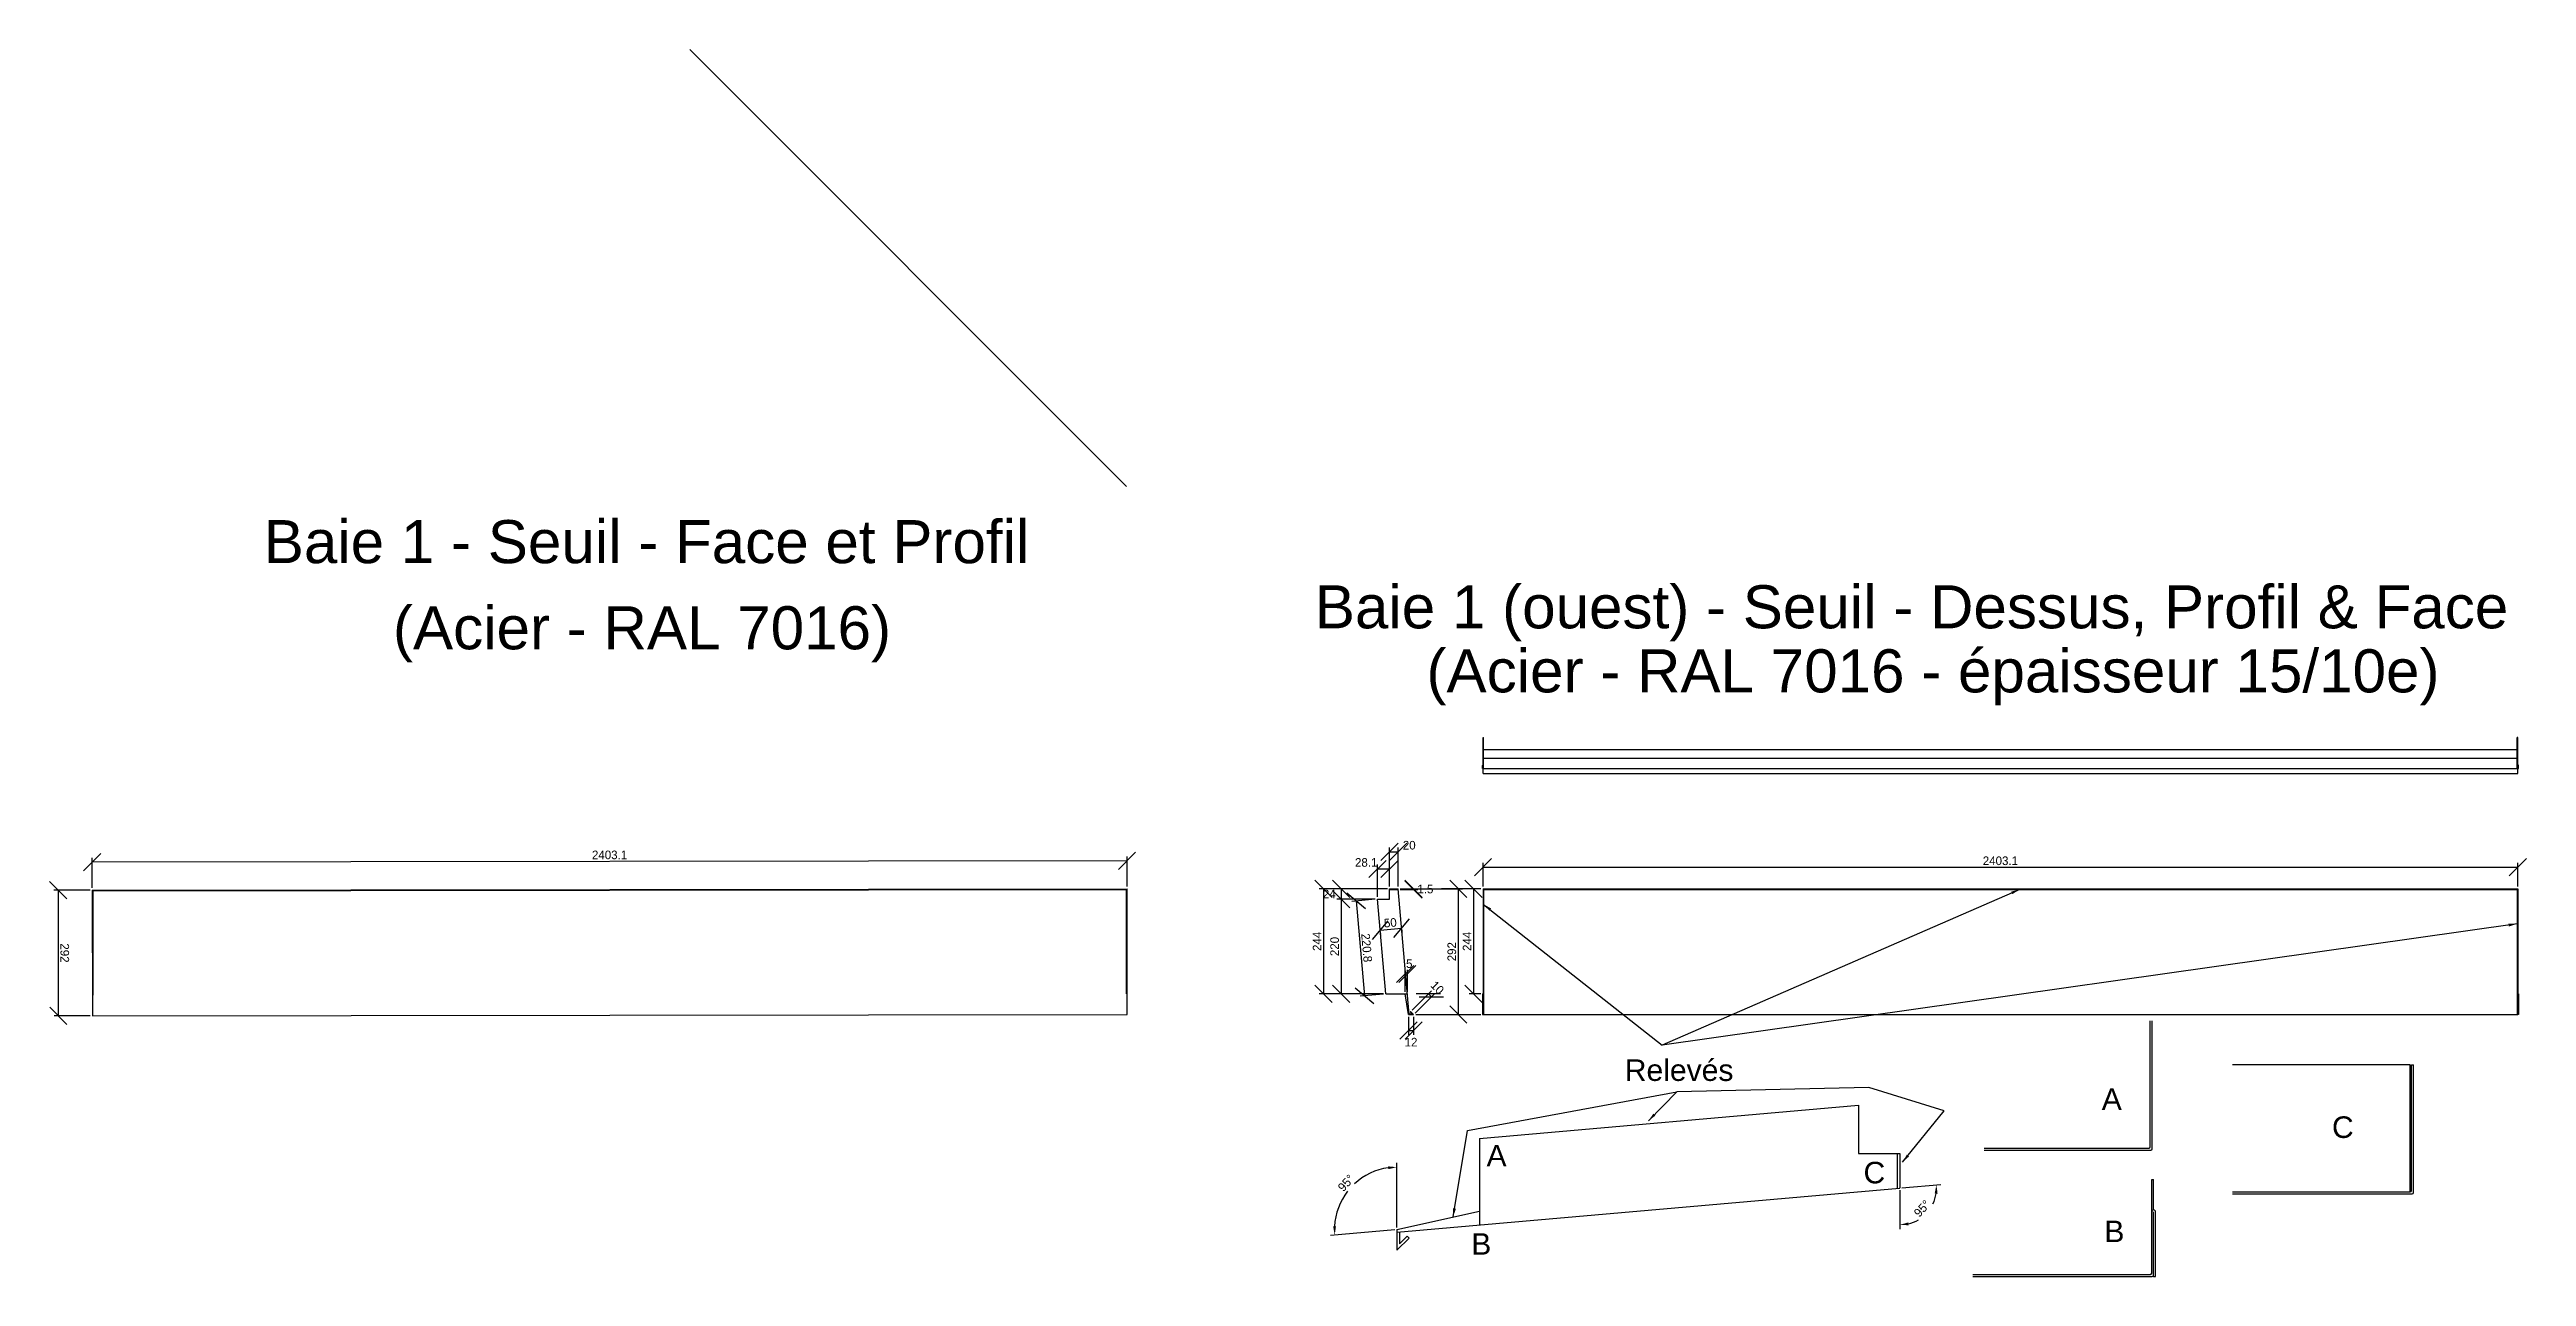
# Model space of a CAD drawing. Header units: millimetres. Extents: x -676 to 20580, y -6551 to 5193.
# Drawn here: x -98 to 5654, y 2344 to 5193 of the extents above; entities that cross this region are included whole.
import ezdxf

# ---------------------------------------------------------------- set-up
doc = ezdxf.new("R2010")
doc.units = ezdxf.units.MM
doc.layers.get('0').update_dxf_attribs({"lineweight": 25, "true_color": 0xffffff})
doc.layers.get('Defpoints').update_dxf_attribs({"true_color": 0xffffff})
for name, color, linetype, lineweight, true_color in [('0 ... Seuil', 178, 'Continuous', 25, 0x000000), ('0 ... Seuil ... Rectangle', 5, 'Continuous', 25, 0x0000ff), ('0 ... Seuil ... Rectangle ... Cotes Angles', 4, 'Continuous', 25, 0x00ffff)]:
    doc.layers.add(name, color=color, linetype=linetype, lineweight=lineweight, true_color=true_color)
doc.styles.add('QCADDimTextStyle', font='txt')
doc.styles.add('textstyle27', font='')
doc.styles.add('textstyle28', font='')
doc.styles.add('textstyle29', font='')
doc.styles.add('textstyle30', font='')
doc.styles.add('textstyle31', font='')
doc.styles.add('textstyle32', font='')
doc.styles.add('textstyle33', font='')
doc.styles.add('textstyle34', font='')
doc.styles.add('textstyle35', font='')
doc.styles.add('textstyle36', font='')
doc.styles.add('textstyle37', font='')
doc.styles.get('textstyle27').set_extended_font_data('Liberation Sans')
doc.styles.get('textstyle28').set_extended_font_data('Liberation Sans')
doc.styles.get('textstyle29').set_extended_font_data('Liberation Sans')
doc.styles.get('textstyle30').set_extended_font_data('Liberation Sans')
doc.styles.get('textstyle31').set_extended_font_data('Liberation Sans')
doc.styles.get('textstyle32').set_extended_font_data('Liberation Sans')
doc.styles.get('textstyle33').set_extended_font_data('Liberation Sans')
doc.styles.get('textstyle34').set_extended_font_data('Liberation Sans')
doc.styles.get('textstyle35').set_extended_font_data('Liberation Sans')
doc.styles.get('textstyle36').set_extended_font_data('Liberation Sans')
doc.styles.get('textstyle37').set_extended_font_data('Liberation Sans')
doc.dimstyles.new('QCADDimStyle', dxfattribs={"dimtxt": 20, "dimasz": 20, "dimexe": 10, "dimexo": 5, "dimgap": 5, "dimtad": 1, "dimtoh": 1, "dimdec": 4, "dimzin": 0, "dimdsep": 46, "dimtxsty": 'QCADDimTextStyle', "dimcen": 0.09, "dimadec": 0, "dimazin": 0, "dimtfac": 1, "dimtdec": 4, "dimtofl": 0, "dimtmove": 0, "dimatfit": 3, "dimfxl": 1, "dimtolj": 1, "dimtzin": 0, "dimarcsym": 0})

msp = doc.modelspace()

# ---------------------------------------------------------------- texts
at = {"layer": '0 ... Seuil', "char_height": 100, "attachment_point": 1}
for s, insert, style in [('Baie 1 - Seuil - Face et Profil', (400, 4100), 'textstyle27'), ('(Acier - RAL 7016)', (700, 3900), 'textstyle28')]:
    msp.add_mtext(s, dxfattribs=dict(at, insert=insert, style=style))
at = {"layer": '0 ... Seuil ... Rectangle ... Cotes Angles', "attachment_point": 1}
for s, insert, char_height, style in [('Baie 1 (ouest) - Seuil - Dessus, Profil & Face\\P', (2840.78, 3948.72), 100, 'textstyle37'), ('(Acier - RAL 7016 - épaisseur 15/10e)', (3100, 3800), 100, 'textstyle29'), ('Relevés', (3560.49, 2847.8), 50, 'textstyle30'), ('A', (4668.09, 2780.54), 50, 'textstyle36'), ('C', (5202.79, 2715.48), 50, 'textstyle35'), ('A', (3239.51, 2649.33), 50, 'textstyle31'), ('C', (4114.88, 2610), 50, 'textstyle34'), ('B', (4674.19, 2473.54), 50, 'textstyle33'), ('B', (3203.94, 2444.33), 50, 'textstyle32')]:
    msp.add_mtext(s, dxfattribs=dict(at, insert=insert, char_height=char_height, style=style))

# ---------------------------------------------------------------- blocks, each defined once
blk = doc.blocks.new('*D94')
at = {"layer": '0 ... Seuil ... Rectangle ... Cotes Angles', "color": 0, "lineweight": -2}
for p, q in [((21.5, 3326.1), (-18.5, 3286)), ((1.6, 3246), (1.5, 3316)), ((2404.6, 3309), (1.5, 3306)), ((2384.6, 3288.9), (2424.6, 3329)), ((2404.7, 3248.9), (2404.6, 3319))]:
    blk.add_line(p, q, dxfattribs=at)
at = {"layer": 'Defpoints', "color": 0}
for p in [(1.5, 3306), (1.6, 3241), (2404.7, 3243.9)]:
    blk.add_point(p, dxfattribs=at)
at = {"layer": '0 ... Seuil ... Rectangle ... Cotes Angles', "color": 0, "insert": (1203, 3322.5), "char_height": 20, "attachment_point": 5, "rotation": 0.06969, "style": 'QCADDimTextStyle'}
blk.add_mtext('\\A1;2403.1', dxfattribs=at)
blk = doc.blocks.new('*D95')
at = {"layer": '0 ... Seuil ... Rectangle ... Cotes Angles', "color": 0, "lineweight": -2}
for p, q in [((-57.5, 3220.9), (-97.5, 3260.9)), ((-3.4, 3241), (-87.5, 3240.9)), ((-77.5, 3240.9), (-77.1, 2948.9)), ((-97.2, 2968.9), (-57.1, 2928.9)), ((-3.1, 2949), (-87.1, 2948.9))]:
    blk.add_line(p, q, dxfattribs=at)
at = {"layer": 'Defpoints', "color": 0}
for p in [(1.6, 3241), (-77.1, 2948.9), (1.9, 2949)]:
    blk.add_point(p, dxfattribs=at)
at = {"layer": '0 ... Seuil ... Rectangle ... Cotes Angles', "color": 0, "insert": (-62.3, 3094.9), "char_height": 20, "attachment_point": 5, "rotation": 270.06969, "style": 'QCADDimTextStyle'}
blk.add_mtext('\\A1;292', dxfattribs=at)
blk = doc.blocks.new('*D96')
at = {"layer": '0 ... Seuil ... Rectangle ... Cotes Angles', "color": 0, "lineweight": -2}
for p, q in [((2958.2, 3197.4), (2914.9, 3233.8)), ((2981.1, 3219.5), (2926.6, 3214.7)), ((2936.6, 3215.6), (2955.8, 2995.6)), ((2934.2, 3013.8), (2977.5, 2977.4)), ((3000.4, 2999.5), (2945.9, 2994.7))]:
    blk.add_line(p, q, dxfattribs=at)
at = {"layer": 'Defpoints', "color": 0}
for p in [(2986.1, 3219.9), (2955.8, 2995.6), (3005.4, 2999.9)]:
    blk.add_point(p, dxfattribs=at)
at = {"layer": '0 ... Seuil ... Rectangle ... Cotes Angles', "color": 0, "insert": (2961.1, 3106.9), "char_height": 20, "attachment_point": 5, "rotation": 275, "style": 'QCADDimTextStyle'}
blk.add_mtext('\\A1;220.8', dxfattribs=at)
blk = doc.blocks.new('*D97')
at = {"layer": '0 ... Seuil ... Rectangle ... Cotes Angles', "color": 0, "lineweight": -2}
for p, q in [((2921.8, 3223.9), (2881.8, 3263.9)), ((2881.8, 3239.9), (2921.8, 3199.9)), ((3009.2, 3243.9), (2891.8, 3243.9)), ((2901.8, 3243.9), (2901.8, 3219.9)), ((2981.1, 3219.9), (2891.8, 3219.9))]:
    blk.add_line(p, q, dxfattribs=at)
at = {"layer": 'Defpoints', "color": 0}
for p in [(3014.2, 3243.9), (2901.8, 3219.9), (2986.1, 3219.9)]:
    blk.add_point(p, dxfattribs=at)
at = {"layer": '0 ... Seuil ... Rectangle ... Cotes Angles', "color": 0, "insert": (2874.3, 3231.9), "char_height": 20, "attachment_point": 5, "style": 'QCADDimTextStyle'}
blk.add_mtext('\\A1;24', dxfattribs=at)
blk = doc.blocks.new('*D98')
at = {"layer": '0 ... Seuil ... Rectangle ... Cotes Angles', "color": 0, "lineweight": -2}
for p, q in [((2921.8, 3199.9), (2881.8, 3239.9)), ((2981.1, 3219.9), (2891.8, 3219.9)), ((2901.8, 3219.9), (2901.8, 2999.9)), ((2881.8, 3019.9), (2921.8, 2979.9)), ((3000.4, 2999.9), (2891.8, 2999.9))]:
    blk.add_line(p, q, dxfattribs=at)
at = {"layer": 'Defpoints', "color": 0}
for p in [(2986.1, 3219.9), (2901.8, 2999.9), (3005.4, 2999.9)]:
    blk.add_point(p, dxfattribs=at)
at = {"layer": '0 ... Seuil ... Rectangle ... Cotes Angles', "color": 0, "insert": (2886.8, 3109.9), "char_height": 20, "attachment_point": 5, "rotation": 90, "style": 'QCADDimTextStyle'}
blk.add_mtext('\\A1;220', dxfattribs=at)
blk = doc.blocks.new('*D99')
at = {"layer": '0 ... Seuil ... Rectangle ... Cotes Angles', "color": 0, "lineweight": -2}
for p, q in [((3039.2, 3243.9), (3080, 3243.9)), ((3039.3, 3242.4), (3080, 3242.4)), ((3050, 3263.9), (3090, 3223.9)), ((3090, 3222.4), (3050, 3262.4))]:
    blk.add_line(p, q, dxfattribs=at)
at = {"layer": 'Defpoints', "color": 0}
for p in [(3034.2, 3243.9), (3034.3, 3242.4), (3070, 3242.4)]:
    blk.add_point(p, dxfattribs=at)
at = {"layer": '0 ... Seuil ... Rectangle ... Cotes Angles', "color": 0, "insert": (3097.5, 3243.2), "char_height": 20, "attachment_point": 5, "style": 'QCADDimTextStyle'}
blk.add_mtext('\\A1;1.5', dxfattribs=at)
blk = doc.blocks.new('*D100')
at = {"layer": '0 ... Seuil ... Rectangle ... Cotes Angles', "color": 0, "lineweight": -2}
for p, q in [((3010.6, 3169.5), (2974.2, 3126.2)), ((3024, 3130.6), (3060.4, 3173.9)), ((2992.4, 3147.9), (3042.2, 3152.2)), ((2992.8, 3143.4), (2993.3, 3137.9)), ((3042.6, 3147.8), (3043.1, 3142.3))]:
    blk.add_line(p, q, dxfattribs=at)
at = {"layer": 'Defpoints', "color": 0}
for p in [(2992.4, 3148.4), (3042.2, 3152.8), (3042.2, 3152.2)]:
    blk.add_point(p, dxfattribs=at)
at = {"layer": '0 ... Seuil ... Rectangle ... Cotes Angles', "color": 0, "insert": (3016, 3165), "char_height": 20, "attachment_point": 5, "rotation": 5, "style": 'QCADDimTextStyle'}
blk.add_mtext('\\A1;50', dxfattribs=at)
blk = doc.blocks.new('*D101')
at = {"layer": '0 ... Seuil ... Rectangle ... Cotes Angles', "color": 0, "lineweight": -2}
for p, q in [((3039.2, 3243.9), (3183.9, 3243.9)), ((3193.9, 3223.9), (3153.9, 3263.9)), ((3173.9, 3243.9), (3173.9, 2951.9)), ((3075.2, 2951.9), (3183.9, 2951.9)), ((3153.9, 2971.9), (3193.9, 2931.9))]:
    blk.add_line(p, q, dxfattribs=at)
at = {"layer": 'Defpoints', "color": 0}
for p in [(3034.2, 3243.9), (3070.2, 2951.9), (3173.9, 2951.9)]:
    blk.add_point(p, dxfattribs=at)
at = {"layer": '0 ... Seuil ... Rectangle ... Cotes Angles', "color": 0, "insert": (3158.9, 3097.9), "char_height": 20, "attachment_point": 5, "rotation": 90, "style": 'QCADDimTextStyle'}
blk.add_mtext('\\A1;292', dxfattribs=at)
blk = doc.blocks.new('*D102')
at = {"layer": '0 ... Seuil ... Rectangle ... Cotes Angles', "color": 0, "lineweight": -2}
for p, q in [((3066.7, 2962.5), (3111.6, 3007.4)), ((3073.8, 2955.5), (3118.7, 3000.4)), ((3132.9, 3000.4), (3076.3, 3000.4)), ((3083.4, 2993.3), (3139.9, 2993.3)), ((3104.6, 3000.4), (3111.6, 2993.3))]:
    blk.add_line(p, q, dxfattribs=at)
at = {"layer": 'Defpoints', "color": 0}
for p in [(3111.6, 2993.3), (3063.2, 2959), (3070.2, 2951.9)]:
    blk.add_point(p, dxfattribs=at)
at = {"layer": '0 ... Seuil ... Rectangle ... Cotes Angles', "color": 0, "insert": (3125.2, 3014.5), "char_height": 20, "attachment_point": 5, "rotation": 315, "style": 'QCADDimTextStyle'}
blk.add_mtext('\\A1;10', dxfattribs=at)
blk = doc.blocks.new('*D103')
at = {"layer": '0 ... Seuil ... Rectangle ... Cotes Angles', "color": 0, "lineweight": -2}
for p, q in [((3078.2, 2935.1), (3038.2, 2895.1)), ((3050.2, 2895.1), (3090.2, 2935.1)), ((3058.2, 2946.9), (3058.2, 2905.1)), ((3070.2, 2946.9), (3070.2, 2905.1)), ((3058.2, 2915.1), (3070.2, 2915.1))]:
    blk.add_line(p, q, dxfattribs=at)
at = {"layer": 'Defpoints', "color": 0}
for p in [(3058.2, 2951.9), (3070.2, 2951.9), (3070.2, 2915.1)]:
    blk.add_point(p, dxfattribs=at)
at = {"layer": '0 ... Seuil ... Rectangle ... Cotes Angles', "color": 0, "insert": (3064.1, 2887.8), "char_height": 20, "attachment_point": 5, "style": 'QCADDimTextStyle'}
blk.add_mtext('\\A1;12', dxfattribs=at)
blk = doc.blocks.new('*D104')
at = {"layer": '0 ... Seuil ... Rectangle ... Cotes Angles', "color": 0, "lineweight": -2}
for p, q in [((3229.2, 3223.9), (3189.2, 3263.9)), ((3226.3, 3243.9), (3199.2, 3243.9)), ((3209.2, 3243.9), (3209.2, 2999.9)), ((3189.2, 3019.9), (3229.2, 2979.9)), ((3226.3, 2999.9), (3199.2, 2999.9))]:
    blk.add_line(p, q, dxfattribs=at)
at = {"layer": 'Defpoints', "color": 0}
for p in [(3231.3, 3243.9), (3209.2, 2999.9), (3231.3, 2999.9)]:
    blk.add_point(p, dxfattribs=at)
at = {"layer": '0 ... Seuil ... Rectangle ... Cotes Angles', "color": 0, "insert": (3194.2, 3121.9), "char_height": 20, "attachment_point": 5, "rotation": 90, "style": 'QCADDimTextStyle'}
blk.add_mtext('\\A1;244', dxfattribs=at)
blk = doc.blocks.new('*D105')
at = {"layer": '0 ... Seuil ... Rectangle ... Cotes Angles', "color": 0, "lineweight": -2}
for p, q in [((3251.3, 3313.9), (3211.3, 3273.9)), ((3231.3, 3248.9), (3231.3, 3303.9)), ((3231.3, 3293.9), (5634.4, 3293.9)), ((5614.4, 3273.9), (5654.4, 3313.9)), ((5634.4, 3248.9), (5634.4, 3303.9))]:
    blk.add_line(p, q, dxfattribs=at)
at = {"layer": 'Defpoints', "color": 0}
for p in [(5634.4, 3293.9), (3231.3, 3243.9), (5634.4, 3243.9)]:
    blk.add_point(p, dxfattribs=at)
at = {"layer": '0 ... Seuil ... Rectangle ... Cotes Angles', "color": 0, "insert": (4432.8, 3308.9), "char_height": 20, "attachment_point": 5, "style": 'QCADDimTextStyle'}
blk.add_mtext('\\A1;2403.1', dxfattribs=at)
blk = doc.blocks.new('*D106')
at = {"layer": '0 ... Seuil ... Rectangle ... Cotes Angles', "color": 0, "lineweight": -2}
for p, q in [((2881, 3223.9), (2841, 3263.9)), ((3009.2, 3243.9), (2851, 3243.9)), ((2861, 3243.9), (2861, 2999.9)), ((2841, 3019.9), (2881, 2979.9)), ((3000.4, 2999.9), (2851, 2999.9))]:
    blk.add_line(p, q, dxfattribs=at)
at = {"layer": 'Defpoints', "color": 0}
for p in [(3014.2, 3243.9), (2861, 2999.9), (3005.4, 2999.9)]:
    blk.add_point(p, dxfattribs=at)
at = {"layer": '0 ... Seuil ... Rectangle ... Cotes Angles', "color": 0, "insert": (2846, 3121.9), "char_height": 20, "attachment_point": 5, "rotation": 90, "style": 'QCADDimTextStyle'}
blk.add_mtext('\\A1;244', dxfattribs=at)
blk = doc.blocks.new('*D107')
at = {"layer": '0 ... Seuil ... Rectangle ... Cotes Angles', "color": 0, "lineweight": -2}
for p, q in [((3031.2, 2457.8), (3031.2, 2607.6)), ((3026.2, 2452.4), (2877, 2439.3))]:
    blk.add_line(p, q, dxfattribs=at)
for start, end in [(97.92113, 132.85173), (142.14827, 177.07887)]:
    blk.add_arc((3031.2, 2452.8), 144.8, start, end, dxfattribs=at)
at = {"layer": '0 ... Seuil ... Rectangle ... Cotes Angles', "color": 0}
for points in [[(3011.4, 2592.9), (3011, 2599.5), (3031.2, 2597.6)], [(2883.2, 2460.1), (2889.9, 2460.3), (2886.9, 2440.2)]]:
    blk.add_solid(points, dxfattribs=at)
at = {"layer": 'Defpoints', "color": 0}
for p in [(2955.2, 2576), (3031.2, 2452.8), (3031.2, 2452.8), (3223.2, 2469.6), (3031.2, 2404.8)]:
    blk.add_point(p, dxfattribs=at)
at = {"layer": '0 ... Seuil ... Rectangle ... Cotes Angles', "color": 0, "insert": (2913.4, 2560.8), "char_height": 20, "attachment_point": 5, "rotation": 47.5, "style": 'QCADDimTextStyle'}
blk.add_mtext('\\A1;95%%d', dxfattribs=at)
blk = doc.blocks.new('*D108')
at = {"layer": '0 ... Seuil ... Rectangle ... Cotes Angles', "color": 0, "lineweight": -2}
for p, q in [((4199.2, 2544), (4199.2, 2453.6)), ((4204.1, 2549.4), (4294.1, 2557.3))]:
    blk.add_line(p, q, dxfattribs=at)
for start, end in [(334.53524, 351.54078), (283.45922, 300.46476)]:
    blk.add_arc((4199.2, 2549), 85.3, start, end, dxfattribs=at)
at = {"layer": '0 ... Seuil ... Rectangle ... Cotes Angles', "color": 0}
for points in [[(4286.9, 2536.3), (4280.2, 2536.5), (4284.2, 2556.4)], [(4218.6, 2469.3), (4219.4, 2462.7), (4199.2, 2463.6)]]:
    blk.add_solid(points, dxfattribs=at)
at = {"layer": 'Defpoints', "color": 0}
for p in [(4199.2, 2629), (4198.3, 2548.9), (4199.2, 2549.9), (4244, 2476.4), (3037.2, 2447.3)]:
    blk.add_point(p, dxfattribs=at)
at = {"layer": '0 ... Seuil ... Rectangle ... Cotes Angles', "color": 0, "insert": (4251, 2501.5), "char_height": 20, "attachment_point": 5, "rotation": 47.5, "style": 'QCADDimTextStyle'}
blk.add_mtext('\\A1;95%%d', dxfattribs=at)
blk = doc.blocks.new('*D109')
at = {"layer": '0 ... Seuil ... Rectangle ... Cotes Angles', "color": 0, "lineweight": -2}
for p, q in [((3030.5, 3026.1), (3070.5, 3066.1)), ((3075.6, 3066.1), (3035.6, 3026.1)), ((3050.5, 3004.9), (3050.5, 3056.1)), ((3055.6, 3004.9), (3055.6, 3056.1))]:
    blk.add_line(p, q, dxfattribs=at)
at = {"layer": 'Defpoints', "color": 0}
for p in [(3050.5, 2999.9), (3055.6, 3046.1), (3055.6, 2999.9)]:
    blk.add_point(p, dxfattribs=at)
at = {"layer": '0 ... Seuil ... Rectangle ... Cotes Angles', "color": 0, "insert": (3060, 3070), "char_height": 20, "attachment_point": 5, "style": 'QCADDimTextStyle'}
blk.add_mtext('\\A1;5', dxfattribs=at)
blk = doc.blocks.new('*D110')
at = {"layer": '0 ... Seuil ... Rectangle ... Cotes Angles', "color": 0, "lineweight": -2}
for p, q in [((3034.2, 3350), (2994.2, 3310)), ((3014.2, 3310), (3054.2, 3350)), ((3014.2, 3248.9), (3014.2, 3340)), ((3034.2, 3248.9), (3034.2, 3340)), ((3014.2, 3330), (3034.2, 3330))]:
    blk.add_line(p, q, dxfattribs=at)
at = {"layer": 'Defpoints', "color": 0}
for p in [(3034.2, 3330), (3014.2, 3243.9), (3034.2, 3243.9)]:
    blk.add_point(p, dxfattribs=at)
at = {"layer": '0 ... Seuil ... Rectangle ... Cotes Angles', "color": 0, "insert": (3060, 3345), "char_height": 20, "attachment_point": 5, "style": 'QCADDimTextStyle'}
blk.add_mtext('\\A1;20', dxfattribs=at)
blk = doc.blocks.new('*D111')
at = {"layer": '0 ... Seuil ... Rectangle ... Cotes Angles', "color": 0, "lineweight": -2}
for p, q in [((3006.1, 3310), (2966.1, 3270)), ((2986.1, 3224.9), (2986.1, 3300)), ((2986.1, 3290), (3014.2, 3290)), ((2994.2, 3270), (3034.2, 3310)), ((3014.2, 3248.9), (3014.2, 3300))]:
    blk.add_line(p, q, dxfattribs=at)
at = {"layer": 'Defpoints', "color": 0}
for p in [(3014.2, 3290), (3014.2, 3243.9), (2986.1, 3219.9)]:
    blk.add_point(p, dxfattribs=at)
at = {"layer": '0 ... Seuil ... Rectangle ... Cotes Angles', "color": 0, "insert": (2960, 3305), "char_height": 20, "attachment_point": 5, "style": 'QCADDimTextStyle'}
blk.add_mtext('\\A1;28.1', dxfattribs=at)

# ---------------------------------------------------------------- dimensions: what is measured, and where the dimension line sits
at = {"layer": '0 ... Seuil ... Rectangle ... Cotes Angles'}
for base, p1, p2, angle, picture, middle, dimtype in [((3034.21, 3330), (3014.21, 3243.92), (3034.21, 3243.92), 0, '*D110', (3060, 3345), 161), ((5634.39, 3293.94), (3231.29, 3243.92), (5634.39, 3243.92), 0, '*D105', (4432.84, 3308.94), 161), ((2860.95, 2999.92), (3014.21, 3243.92), (3005.36, 2999.92), 90, '*D106', (2845.95, 3121.92), 160), ((2901.84, 2999.92), (2986.12, 3219.92), (3005.36, 2999.92), 90, '*D98', (2886.84, 3109.92), 160), ((2955.82, 2995.58), (2986.12, 3219.92), (3005.36, 2999.92), 275, '*D96', (2961.14, 3106.89), 161), ((3173.88, 2951.92), (3034.21, 3243.92), (3070.25, 2951.92), 90, '*D101', (3158.88, 3097.92), 160), ((3209.18, 2999.92), (3231.29, 3243.92), (3231.29, 2999.92), 270, '*D104', (3194.18, 3121.92), 161), ((3042.23, 3152.23), (2992.37, 3148.41), (3042.18, 3152.76), 5, '*D100', (3016.02, 3164.99), 161), ((3055.56, 3046.1), (3050.54, 2999.92), (3055.56, 2999.92), 0, '*D109', (3060, 3070), 161), ((3111.64, 2993.31), (3063.18, 2958.99), (3070.25, 2951.92), 315, '*D102', (3125.21, 3014.54), 161), ((3070.25, 2915.05), (3058.25, 2951.92), (3070.25, 2951.92), 0, '*D103', (3064.13, 2887.8), 161)]:
    dim = msp.add_linear_dim(base=base, p1=p1, p2=p2, angle=angle, dimstyle='QCADDimStyle', override={"dimtxt": 20, "dimasz": 20, "dimexe": 10, "dimexo": 5, "dimgap": 5, "dimdec": 1, "dimzin": 8, "dimtsz": 20, "dimclrd": 0, "dimclre": 0, "dimclrt": 0, "dimadec": 1, "dimazin": 2, "dimtmove": 2}, dxfattribs=at)
    dim.commit()
    dim.dimension.update_dxf_attribs({"geometry": picture, "text_midpoint": middle, "dimtype": dimtype})
for p1, p2, distance, picture, middle in [((2404.66, 3243.92), (1.58, 3240.99), -65.04, '*D94', (1203.02, 3322.5)), ((1.58, 3240.99), (1.93, 2949), -79.06, '*D95', (-62.3, 3094.92))]:
    dim = msp.add_aligned_dim(p1=p1, p2=p2, distance=distance, dimstyle='QCADDimStyle', override={"dimtxt": 20, "dimasz": 20, "dimexe": 10, "dimexo": 5, "dimgap": 5, "dimdec": 1, "dimzin": 8, "dimtsz": 20, "dimclrd": 0, "dimclre": 0, "dimclrt": 0, "dimadec": 1, "dimazin": 2, "dimtmove": 2}, dxfattribs=at)
    dim.commit()
    dim.dimension.update_dxf_attribs({"geometry": picture, "text_midpoint": middle})
dim = msp.add_linear_dim(base=(3014.21, 3290), p1=(2986.12, 3219.92), p2=(3014.21, 3243.92), dimstyle='QCADDimStyle', override={"dimtxt": 20, "dimasz": 20, "dimexe": 10, "dimexo": 5, "dimgap": 5, "dimdec": 1, "dimzin": 8, "dimtsz": 20, "dimclrd": 0, "dimclre": 0, "dimclrt": 0, "dimadec": 1, "dimazin": 2, "dimtmove": 2}, dxfattribs=at)
dim.commit()
dim.dimension.update_dxf_attribs({"geometry": '*D111', "text_midpoint": (2960, 3305), "dimtype": 160})
for base, p1, p2, picture, middle in [((2901.84, 3219.92), (3014.21, 3243.92), (2986.12, 3219.92), '*D97', (2874.34, 3231.92)), ((3070, 3242.42), (3034.21, 3243.92), (3034.34, 3242.42), '*D99', (3097.5, 3243.17))]:
    dim = msp.add_linear_dim(base=base, p1=p1, p2=p2, angle=90, dimstyle='QCADDimStyle', override={"dimtxt": 20, "dimasz": 20, "dimexe": 10, "dimexo": 5, "dimgap": 5, "dimdec": 1, "dimzin": 8, "dimtsz": 20, "dimclrd": 0, "dimclre": 0, "dimclrt": 0, "dimadec": 1, "dimazin": 2, "dimtmove": 2}, dxfattribs=at)
    dim.commit()
    dim.dimension.update_dxf_attribs({"geometry": picture, "text_midpoint": middle})
for base, line1, line2, picture, middle in [((2955.16, 2576.04), ((3223.17, 2469.62), (3031.17, 2452.82)), ((3031.17, 2452.82), (3031.17, 2404.82)), '*D107', (2913.36, 2560.77)), ((4243.97, 2476.35), ((3037.17, 2447.32), (4198.25, 2548.9)), ((4199.17, 2549.9), (4199.17, 2628.98)), '*D108', (4251.02, 2501.47))]:
    dim = msp.add_angular_dim_2l(base=base, line1=line1, line2=line2, dimstyle='QCADDimStyle', override={"dimtxt": 20, "dimasz": 20, "dimexe": 10, "dimexo": 5, "dimgap": 5, "dimdec": 1, "dimzin": 8, "dimtsz": 20, "dimclrd": 0, "dimclre": 0, "dimclrt": 0, "dimadec": 1, "dimazin": 2, "dimtmove": 2}, dxfattribs=at)
    dim.commit()
    dim.dimension.update_dxf_attribs({"geometry": picture, "text_midpoint": middle, "dimtype": 162})

# ---------------------------------------------------------------- linework, layer by layer
msp.add_line((1389.1, 5192.55), (2403.53, 4178.13))
at = {"layer": '0 ... Seuil ... Rectangle'}
for p, q in [((3231.29, 3524.41), (3231.29, 3595.54)), ((3231.29, 3595.54), (3232.79, 3595.54)), ((3232.79, 3523.41), (3232.79, 3595.54)), ((3232.79, 3567.45), (5632.89, 3567.45)), ((5632.89, 3523.41), (5632.89, 3595.54)), ((5634.39, 3595.54), (5632.89, 3595.54)), ((5634.39, 3524.41), (5634.39, 3595.54)), ((3229.79, 3523.41), (3229.79, 3530.12)), ((3231.29, 3523.41), (3229.79, 3523.41)), ((3230.79, 3531.12), (3231.29, 3531.12)), ((3231.29, 3531.12), (3231.79, 3531.12)), ((3231.29, 3511.41), (3231.29, 3524.41)), ((3231.29, 3511.41), (5634.39, 3511.41)), ((3232.29, 3523.41), (5633.39, 3523.41)), ((3232.79, 3547.45), (5632.89, 3547.45)), ((3232.79, 3523.41), (3232.79, 3530.12)), ((5632.89, 3523.41), (5632.89, 3530.12)), ((5633.89, 3531.12), (5634.39, 3531.12)), ((5634.89, 3531.12), (5634.39, 3531.12)), ((5634.39, 3511.41), (5634.39, 3524.41)), ((5634.39, 3523.41), (5635.89, 3523.41)), ((5635.89, 3523.41), (5635.89, 3530.12)), ((1.58, 3240.99), (2404.66, 3243.92)), ((1.58, 3239.49), (2404.67, 3242.42)), ((1.58, 3240.99), (1.93, 2949)), ((3.08, 3239.5), (3.38, 2997)), ((2403.46, 2999.92), (2403.17, 3242.42)), ((2405.02, 2951.92), (2404.66, 3243.92)), ((3014.21, 3243.92), (3034.21, 3243.92)), ((3014.21, 3219.92), (3014.21, 3243.92)), ((3014.21, 3242.42), (3034.34, 3242.42)), ((3059.76, 2951.92), (3034.21, 3243.92)), ((3231.29, 3243.92), (5634.39, 3243.92)), ((3231.29, 3243.92), (3231.29, 2951.92)), ((3231.29, 3242.42), (5634.39, 3242.42)), ((3232.79, 3242.42), (3232.79, 2951.92)), ((5632.89, 3242.42), (5632.89, 2951.92)), ((5634.39, 3243.92), (5634.39, 2951.92)), ((3005.36, 2999.92), (2986.12, 3219.92)), ((2986.12, 3219.92), (3014.21, 3219.92)), ((3040.87, 3150.6), (3040.74, 3152.1)), ((1.88, 2997), (3.38, 2997)), ((2403.46, 2999.92), (2404.96, 2999.92)), ((3005.36, 2999.92), (3055.56, 2999.92)), ((3058.25, 2951.92), (3050.54, 2999.92)), ((3229.79, 2999.92), (3232.79, 2999.92)), ((3229.79, 2999.92), (3229.79, 2951.92)), ((5632.89, 2999.92), (5635.89, 2999.92)), ((5635.89, 2999.92), (5635.89, 2951.92)), ((1.93, 2949), (2405.02, 2951.92)), ((3058.25, 2951.92), (3070.25, 2951.92)), ((3059.62, 2953.42), (3066.63, 2953.42)), ((3062.12, 2957.93), (3063.18, 2958.99)), ((3062.12, 2957.93), (3066.63, 2953.42)), ((3063.18, 2958.99), (3070.25, 2951.92)), ((3229.79, 2951.92), (3231.29, 2951.92)), ((3231.29, 2951.92), (5634.39, 2951.92)), ((4780.89, 2644.74), (4780.89, 2937.24)), ((4785.39, 2640.24), (4785.39, 2937.24)), ((5635.89, 2951.92), (5634.39, 2951.92)), ((5384.37, 2835.58), (4971.87, 2835.58)), ((5384.37, 2540.08), (5384.37, 2835.58)), ((5387.37, 2543.08), (5387.37, 2835.58)), ((5387.37, 2835.58), (5391.87, 2835.58)), ((5391.87, 2538.58), (5391.87, 2835.58)), ((3223.17, 2664.36), (4103.17, 2741.35)), ((4103.17, 2741.35), (4103.17, 2628.98)), ((3223.17, 2664.36), (3223.17, 2463.59)), ((4103.17, 2628.98), (4199.17, 2628.98)), ((4193.17, 2628.98), (4193.17, 2548.46)), ((4199.17, 2628.98), (4199.17, 2549.9)), ((4395.39, 2641.74), (4777.89, 2641.74)), ((4395.39, 2637.24), (4782.39, 2637.24)), ((3031.17, 2446.8), (4198.25, 2548.9)), ((4784.05, 2493.85), (4784.05, 2569.27)), ((4784.05, 2569.27), (4788.55, 2569.27)), ((4788.55, 2498.35), (4788.55, 2569.27)), ((4971.87, 2540.08), (5384.37, 2540.08)), ((4971.87, 2535.58), (5388.87, 2535.58)), ((3031.17, 2452.82), (3223.17, 2495.72)), ((4784.05, 2351.35), (4784.05, 2493.85)), ((4788.55, 2343.85), (4788.55, 2493.85)), ((4793.05, 2343.85), (4793.05, 2493.85)), ((3031.17, 2452.82), (3031.17, 2404.82)), ((3059.45, 2433.1), (3031.17, 2404.82)), ((3037.17, 2447.32), (3037.17, 2419.3)), ((3055.21, 2437.35), (3037.17, 2419.3)), ((3055.21, 2437.35), (3059.45, 2433.1)), ((4368.55, 2348.35), (4781.05, 2348.35)), ((4368.55, 2343.85), (4785.55, 2343.85)), ((4788.55, 2343.85), (4793.05, 2343.85))]:
    msp.add_line(p, q, dxfattribs=at)
for centre, radius, start, end in [((3230.79, 3530.12), 1, 90, 180), ((3232.29, 3524.41), 1, 180, 270), ((3231.79, 3530.12), 1, 0, 90), ((5633.89, 3530.12), 1, 90, 180), ((5633.39, 3524.41), 1, 270, 0), ((5634.89, 3530.12), 1, 0, 90), ((4777.89, 2644.74), 3, 270, 0), ((4782.39, 2640.24), 3, 270, 0), ((4198.17, 2549.9), 1, 275, 0), ((5384.37, 2543.08), 3, 270, 0), ((5388.87, 2538.58), 3, 270, 0), ((4788.55, 2493.85), 4.5, 0, 180), ((4781.05, 2351.35), 3, 270, 0), ((4785.55, 2346.85), 3, 270, 0)]:
    msp.add_arc(centre, radius, start, end, dxfattribs=at)
at = {"layer": '0 ... Seuil ... Rectangle ... Cotes Angles'}
for p, q in [((3226.29, 3243.92), (3134.72, 3243.92)), ((3134.72, 2951.92), (3226.29, 2951.92))]:
    msp.add_line(p, q, dxfattribs=at)

msp.set_redraw_order([(e.dxf.handle, doc.entitydb.next_handle()) for e in msp.query("TEXT MTEXT ATTDEF DIMENSION ARC_DIMENSION")])  # texts and dimensions are drawn at this point

# ---------------------------------------------------------------- leaders
for points in [[(4477.52, 3242.42), (3647.1, 2881.05)], [(3232.79, 3207.82), (3647.1, 2881.05)], [(5632.89, 3162.5), (3647.1, 2881.05)], [(3161.86, 2482.02), (3195.05, 2682.4), (3681.16, 2772.33)], [(3615.5, 2705.48), (3681.16, 2772.33)], [(4205.49, 2609.21), (4302.45, 2728.36), (4127.12, 2782.26), (3681.16, 2772.33)]]:
    msp.add_leader(points, dimstyle='QCADDimStyle', dxfattribs=at)

doc.saveas('drawing.dxf')
